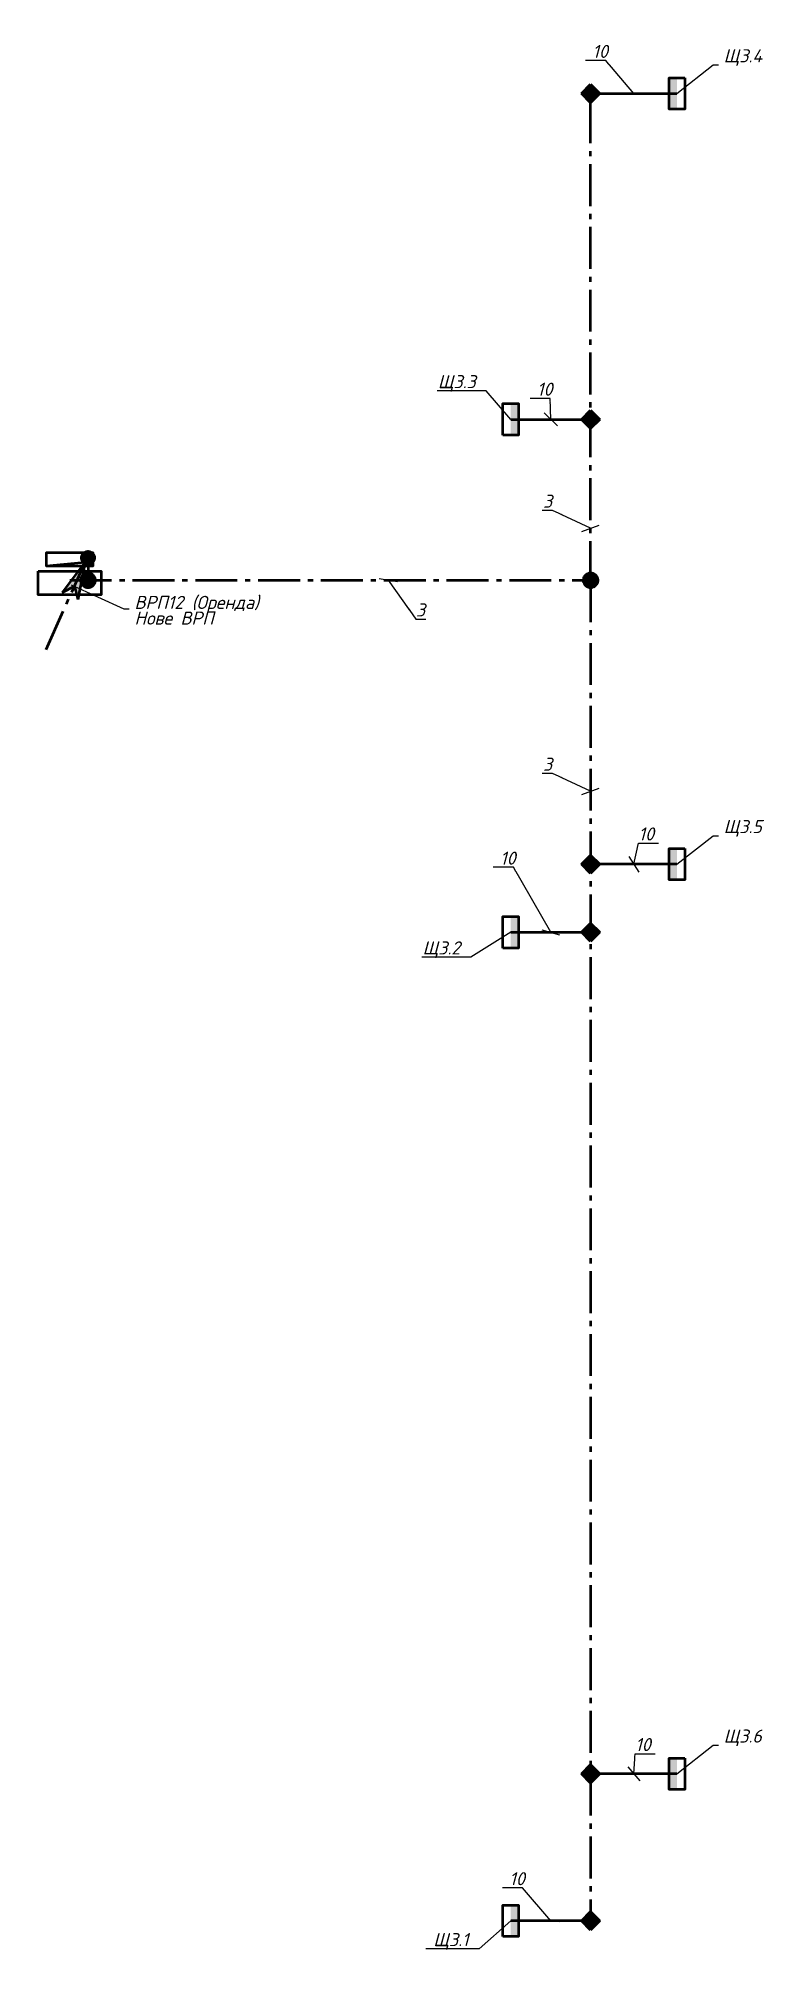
# Model space of a CAD drawing. Header units: millimetres. Extents: x 0 to 878967, y 0 to 534985.
# Drawn here: x 369703 to 383655, y 419671 to 456245 of the extents above; entities that cross this region are included whole.
import ezdxf
from ezdxf import colors
from ezdxf.entities.mleader import LeaderData, LeaderLine
from ezdxf.math import Vec2, Vec3

# ---------------------------------------------------------------- set-up
doc = ezdxf.new("R2010")
doc.units = ezdxf.units.MM
doc.linetypes.add('DASHED', pattern=[9.525, 6.35, -3.175])
doc.linetypes.add('gost6', pattern=[12, 8, -1.5, 1, -1.5])
for name, color, linetype, lineweight in [('E_Позначення', 7, 'Continuous', 15), ('E_Щити', 5, 'Continuous', 50), ('Заземл.провідник', 96, 'Continuous', 50), ('Заземлення', 7, 'gost6', 50), ('Маркування електро ліній', 7, 'Continuous', 18)]:
    doc.layers.add(name, color=color, linetype=linetype, lineweight=lineweight)
doc.layers.add('арх.', color=7, linetype='Continuous')
doc.styles.add('ISO', font='isocpeui.ttf')
doc.styles.get("Standard").update_dxf_attribs({"font": 'arial.ttf'})

# ---------------------------------------------------------------- blocks, each defined once
blk = doc.blocks.new('*U5')
at = {"lineweight": 40}
h = blk.add_hatch(color=0, dxfattribs=at)
h.dxf.hatch_style = 1
h.paths.add_polyline_path([(300, 150), (-300, 150), (-300, 0), (300, 0)])
at = {"color": 0}
blk.add_lwpolyline([(-300, 300), (300, 300), (300, 0), (-300, 0)], close=True, dxfattribs=at)
blk = doc.blocks.new('*U6')
at = {"color": 0}
blk.add_lwpolyline([(-600, 450), (600, 450), (600, 0), (-600, 0)], close=True, dxfattribs=at)
blk = doc.blocks.new('_None')
blk = doc.blocks.new('*U96')
at = {"lineweight": -2}
h = blk.add_hatch(color=0, dxfattribs=at)
edge = h.paths.add_edge_path()
edge.add_arc((0.07, 0), 1.28, 0, 360)
h = blk.add_hatch(color=0, dxfattribs=at)
h.paths.add_polyline_path([(-0.47, -0.71), (-5.33, -6.22), (-2.9, -5.18)])
h.paths.add_polyline_path([(-0.47, -0.71), (-2.9, -5.18), (-2.45, -7.79)])
at = {"color": 0, "lineweight": -2}
for p, q in [((-9.24, -16.84), (-0.47, -0.71)), ((-0.47, -0.71), (-5.33, -6.22)), ((-0.47, -0.71), (-5.33, -6.22)), ((-0.47, -0.71), (-2.45, -7.79)), ((-0.47, -0.71), (-2.45, -7.79)), ((-5.33, -6.22), (-2.9, -5.18)), ((-5.33, -6.22), (-2.9, -5.18)), ((-2.9, -5.18), (-2.45, -7.79)), ((-2.9, -5.18), (-2.45, -7.79))]:
    blk.add_line(p, q, dxfattribs=at)
blk.add_circle((0.11, 0), 1.24, dxfattribs=at)
blk = doc.blocks.new('_Oblique')
at = {"color": 0, "linetype": 'ByBlock', "lineweight": -2}
blk.add_line((-0.5, -0.5), (0.5, 0.5), dxfattribs=at)

msp = doc.modelspace()

# ---------------------------------------------------------------- hatches: boundary and pattern name
h = msp.add_hatch(color=256)
h.dxf.hatch_style = 1
h.paths.add_polyline_path([(380402.6, 445890, 0.4142136), (380252.6, 446040), (380252.6, 445740, 0.4142136)])
h.paths.add_polyline_path([(380252.6, 445890), (380102.6, 445890, 0.4142136), (380252.6, 445740)])
h.paths.add_polyline_path([(380252.6, 446000.1), (380209.5, 446033.6, 0.331131), (380102.6, 445890), (380252.6, 445890)])
h.paths.add_polyline_path([(380252.6, 446040, 0.0730616), (380209.5, 446033.6), (380252.6, 446000.1)])
at = {"layer": 'Заземлення', "ltscale": 100}
h = msp.add_hatch(color=256, dxfattribs=at)
h.dxf.hatch_style = 1
h.paths.add_polyline_path([(380429.4, 455190), (380252.6, 455366.8), (380075.8, 455190), (380252.6, 455013.2)])
h = msp.add_hatch(color=256, dxfattribs=at)
h.dxf.hatch_style = 1
h.paths.add_polyline_path([(380429.4, 448965), (380252.6, 449141.8), (380075.8, 448965), (380252.6, 448788.2)])
h = msp.add_hatch(color=256, dxfattribs=at)
h.dxf.hatch_style = 1
h.paths.add_polyline_path([(380429.4, 440465), (380252.6, 440641.8), (380075.8, 440465), (380252.6, 440288.2)])
h = msp.add_hatch(color=256, dxfattribs=at)
h.dxf.hatch_style = 1
h.paths.add_polyline_path([(380429.4, 439165), (380252.6, 439341.8), (380075.8, 439165), (380252.6, 438988.2)])
h = msp.add_hatch(color=256, dxfattribs=at)
h.dxf.hatch_style = 1
h.paths.add_polyline_path([(380429.4, 423090), (380252.6, 423266.8), (380075.8, 423090), (380252.6, 422913.2)])
h = msp.add_hatch(color=256, dxfattribs=at)
h.dxf.hatch_style = 1
h.paths.add_polyline_path([(380429.4, 420280.6), (380252.6, 420457.3), (380075.8, 420280.6), (380252.6, 420103.8)])

# ---------------------------------------------------------------- linework, layer by layer
at = {"layer": 'E_Щити', "color": 2}
msp.add_lwpolyline([(369852.6, 446164), (370752.6, 446164), (370752.6, 446414), (369852.6, 446414), (369852.6, 446164), (370659.6, 446242.3), (370752.6, 446414)], dxfattribs=at)
at = {"layer": 'арх.', "linetype": 'gost6', "lineweight": 30}
msp.add_circle((380252.6, 445890), 150, dxfattribs=at)
at = {"layer": 'Заземлення', "ltscale": 100}
for points in [[(380075.8, 455190), (380252.6, 455366.8), (380429.4, 455190), (380252.6, 455013.2)], [(380075.8, 448965), (380252.6, 449141.8), (380429.4, 448965), (380252.6, 448788.2)], [(380075.8, 440465), (380252.6, 440641.8), (380429.4, 440465), (380252.6, 440288.2)], [(380075.8, 439165), (380252.6, 439341.8), (380429.4, 439165), (380252.6, 438988.2)], [(380075.8, 423090), (380252.6, 423266.8), (380429.4, 423090), (380252.6, 422913.2)], [(380075.8, 420280.6), (380252.6, 420457.3), (380429.4, 420280.6), (380252.6, 420103.8)]]:
    msp.add_lwpolyline(points, close=True, dxfattribs=at)
msp.add_lwpolyline([(380252.6, 445840), (380252.6, 455190)], dxfattribs=at)

# ---------------------------------------------------------------- block references
at = {"layer": 'E_Щити'}
for p, rotation in [((381752.6, 455190), 270), ((378877.6, 448965), 89.99999999999999), ((381752.6, 440465), 270), ((378877.6, 439165), 89.99999999999999), ((381752.6, 423090), 270), ((378877.6, 420280.6), 89.99999999999999)]:
    msp.add_blockref('*U5', p, dxfattribs=dict(at, rotation=rotation))
msp.add_blockref('*U6', (370302.6, 445615), dxfattribs=at)

# ---------------------------------------------------------------- next in the draw order: leaders
at = {"layer": 'E_Позначення', "color": 7, "lineweight": 9}
ml = msp.add_multileader_mtext('Standard', dxfattribs=at)
ml.set_content('Щ3.4', color=7, style='ISO')
ml.set_leader_properties()
ml.set_arrow_properties(name='NONE')
ml.build(insert=Vec2(0, 0))
ml.multileader.update_dxf_attribs({"has_text_frame": 1, "text_left_attachment_type": 7, "text_right_attachment_type": 8, "dogleg_length": 100, "arrow_head_size": 200})
ctx = ml.context
ctx.base_point, ctx.char_height, ctx.arrow_head_size, ctx.landing_gap_size, ctx.plane_origin = Vec3(382694.1, 455735.2), 250, 200, 100, Vec3(327462.5, 454786.7)
ctx.left_attachment, ctx.right_attachment = 7, 8
notes = []
notes.append((ctx, [(1, (1, 1, 0), (382594.1, 455735.2), (1, 0), 100, [(0, [(381902.6, 455190)], 0, [])])]))
ctx.mtext.insert, ctx.mtext.line_spacing_factor, ctx.mtext.flow_direction = Vec3(382794.1, 456035.2), 0.72, 5
ctx.mtext.has_bg_fill, ctx.mtext.bg_color, ctx.mtext.bg_scale_factor, ctx.mtext.bg_transparency, ctx.mtext.use_window_bg_color = 1, -1027028792, 1.5, 0, 1
ml = msp.add_multileader_mtext('Standard', dxfattribs=at)
ml.set_content('Щ3.3', color=7, style='ISO')
ml.set_leader_properties()
ml.set_arrow_properties(name='NONE')
ml.build(insert=Vec2(0, 0))
ml.multileader.update_dxf_attribs({"has_text_frame": 1, "text_left_attachment_type": 7, "text_right_attachment_type": 8, "dogleg_length": 100, "arrow_head_size": 200})
ctx = ml.context
ctx.base_point, ctx.char_height, ctx.arrow_head_size, ctx.landing_gap_size, ctx.plane_origin = Vec3(377226.5, 449510.2), 250, 200, 100, Vec3(324287.5, 448561.7)
ctx.left_attachment, ctx.right_attachment, ctx.text_align_type = 7, 8, 2
notes.append((ctx, [(0, (1, 1, 0), (378259.1, 449510.2), (-1, 0), 100, [(0, [(378727.6, 448965)], 0, [])])]))
ctx.mtext.insert, ctx.mtext.width, ctx.mtext.alignment, ctx.mtext.line_spacing_factor, ctx.mtext.flow_direction = Vec3(378059.1, 449810.2), 732.765, 3, 0.72, 5
ctx.mtext.has_bg_fill, ctx.mtext.bg_color, ctx.mtext.bg_scale_factor, ctx.mtext.bg_transparency, ctx.mtext.use_window_bg_color = 1, -1027028792, 1.5, 0, 1
ml = msp.add_multileader_mtext('Standard', dxfattribs=at)
ml.set_content('ВРП12 (Оренда)\\PНове ВРП', color=7, style='ISO')
ml.set_leader_properties()
ml.set_arrow_properties(name='NONE')
ml.build(insert=Vec2(0, 0))
ml.multileader.update_dxf_attribs({"has_text_frame": 1, "text_left_attachment_type": 7, "text_right_attachment_type": 8, "dogleg_length": 100, "arrow_head_size": 200})
ctx = ml.context
ctx.base_point, ctx.char_height, ctx.arrow_head_size, ctx.landing_gap_size, ctx.plane_origin = Vec3(371439.7, 445342.8), 250, 200, 100, Vec3(326495, 441672.1)
ctx.left_attachment, ctx.right_attachment = 7, 8
notes.append((ctx, [(1, (1, 1, 0), (371339.7, 445342.8), (1, 0), 100, [(0, [(370329.3, 445803.4)], 0, [])])]))
ctx.mtext.insert, ctx.mtext.width, ctx.mtext.line_spacing_factor, ctx.mtext.flow_direction = Vec3(371539.7, 445593), 3461.129, 0.72, 5
ctx.mtext.has_bg_fill, ctx.mtext.bg_color, ctx.mtext.bg_scale_factor, ctx.mtext.bg_transparency, ctx.mtext.use_window_bg_color = 1, -1027028792, 1.5, 0, 1
ml = msp.add_multileader_mtext('Standard', dxfattribs=at)
ml.set_content('Щ3.5', color=7, style='ISO')
ml.set_leader_properties()
ml.set_arrow_properties(name='NONE')
ml.build(insert=Vec2(0, 0))
ml.multileader.update_dxf_attribs({"has_text_frame": 1, "text_left_attachment_type": 7, "text_right_attachment_type": 8, "dogleg_length": 100, "arrow_head_size": 200})
ctx = ml.context
ctx.base_point, ctx.char_height, ctx.arrow_head_size, ctx.landing_gap_size, ctx.plane_origin = Vec3(382694.1, 441010.2), 250, 200, 100, Vec3(327462.5, 440061.7)
ctx.left_attachment, ctx.right_attachment = 7, 8
notes.append((ctx, [(1, (1, 1, 0), (382594.1, 441010.2), (1, 0), 100, [(0, [(381902.6, 440465)], 0, [])])]))
ctx.mtext.insert, ctx.mtext.line_spacing_factor, ctx.mtext.flow_direction = Vec3(382794.1, 441310.2), 0.72, 5
ctx.mtext.has_bg_fill, ctx.mtext.bg_color, ctx.mtext.bg_scale_factor, ctx.mtext.bg_transparency, ctx.mtext.use_window_bg_color = 1, -1027028792, 1.5, 0, 1
ml = msp.add_multileader_mtext('Standard', dxfattribs=at)
ml.set_content('Щ3.2', color=7, style='ISO')
ml.set_leader_properties()
ml.set_arrow_properties(name='NONE')
ml.build(insert=Vec2(0, 0))
ml.multileader.update_dxf_attribs({"has_text_frame": 1, "text_left_attachment_type": 7, "text_right_attachment_type": 8, "dogleg_length": 100, "arrow_head_size": 200})
ctx = ml.context
ctx.base_point, ctx.char_height, ctx.arrow_head_size, ctx.landing_gap_size, ctx.plane_origin = Vec3(376929.4, 438691.9), 250, 200, 100, Vec3(324287.5, 438761.7)
ctx.left_attachment, ctx.right_attachment, ctx.text_align_type = 7, 8, 2
notes.append((ctx, [(0, (1, 1, 0), (377962.2, 438691.9), (-1, 0), 100, [(0, [(378727.6, 439165)], 0, [])])]))
ctx.mtext.insert, ctx.mtext.width, ctx.mtext.alignment, ctx.mtext.line_spacing_factor, ctx.mtext.flow_direction = Vec3(377762.2, 438991.9), 723.057, 3, 0.72, 5
ctx.mtext.has_bg_fill, ctx.mtext.bg_color, ctx.mtext.bg_scale_factor, ctx.mtext.bg_transparency, ctx.mtext.use_window_bg_color = 1, -1027028792, 1.5, 0, 1
ml = msp.add_multileader_mtext('Standard', dxfattribs=at)
ml.set_content('Щ3.6', color=7, style='ISO')
ml.set_leader_properties()
ml.set_arrow_properties(name='NONE')
ml.build(insert=Vec2(0, 0))
ml.multileader.update_dxf_attribs({"has_text_frame": 1, "text_left_attachment_type": 7, "text_right_attachment_type": 8, "dogleg_length": 100, "arrow_head_size": 200})
ctx = ml.context
ctx.base_point, ctx.char_height, ctx.arrow_head_size, ctx.landing_gap_size, ctx.plane_origin = Vec3(382694.1, 423635.2), 250, 200, 100, Vec3(327462.5, 422686.7)
ctx.left_attachment, ctx.right_attachment = 7, 8
notes.append((ctx, [(1, (1, 1, 0), (382594.1, 423635.2), (1, 0), 100, [(0, [(381902.6, 423090)], 0, [])])]))
ctx.mtext.insert, ctx.mtext.line_spacing_factor, ctx.mtext.flow_direction = Vec3(382794.1, 423935.2), 0.72, 5
ctx.mtext.has_bg_fill, ctx.mtext.bg_color, ctx.mtext.bg_scale_factor, ctx.mtext.bg_transparency, ctx.mtext.use_window_bg_color = 1, -1027028792, 1.5, 0, 1
ml = msp.add_multileader_mtext('Standard', dxfattribs=at)
ml.set_content('Щ3.1', color=7, style='ISO')
ml.set_leader_properties()
ml.set_arrow_properties(name='NONE')
ml.build(insert=Vec2(0, 0))
ml.multileader.update_dxf_attribs({"has_text_frame": 1, "text_left_attachment_type": 7, "text_right_attachment_type": 8, "dogleg_length": 100, "arrow_head_size": 200})
ctx = ml.context
ctx.base_point, ctx.char_height, ctx.arrow_head_size, ctx.landing_gap_size, ctx.plane_origin = Vec3(377129.2, 419746.4), 250, 200, 100, Vec3(324287.5, 419877.3)
ctx.left_attachment, ctx.right_attachment, ctx.text_align_type = 7, 8, 2
notes.append((ctx, [(0, (1, 1, 0), (378121.4, 419746.4), (-1, 0), 100, [(0, [(378727.6, 420280.6)], 0, [])])]))
ctx.mtext.insert, ctx.mtext.alignment, ctx.mtext.line_spacing_factor, ctx.mtext.flow_direction = Vec3(377921.4, 420046.4), 3, 0.72, 5
ctx.mtext.has_bg_fill, ctx.mtext.bg_color, ctx.mtext.bg_scale_factor, ctx.mtext.bg_transparency, ctx.mtext.use_window_bg_color = 1, -1027028792, 1.5, 0, 1
at = {"layer": 'Маркування електро ліній'}
ml = msp.add_multileader_mtext('Standard', dxfattribs=at)
ml.set_content('{\\fISOCPEUR|b0|i1|c204|p34;3}', color=256)
ml.set_leader_properties()
ml.set_arrow_properties(name='OBLIQUE')
ml.build(insert=Vec2(0, 0))
ml.multileader.update_dxf_attribs({"text_left_attachment_type": 6, "text_right_attachment_type": 6, "dogleg_length": 0.36, "arrow_head_size": 250})
ctx = ml.context
ctx.base_point, ctx.char_height, ctx.arrow_head_size, ctx.plane_origin = Vec3(379341.2, 447226.4), 250, 250, Vec3(411857.4, 434269.9)
ctx.left_attachment, ctx.right_attachment = 6, 6
notes.append((ctx, [(1, (1, 1, 0), (379522.8, 447226.4), (-1, 0), 0.36, [(0, [(380252.6, 446884.7)], 0, [])])]))
ctx.mtext.insert, ctx.mtext.width, ctx.mtext.line_spacing_factor, ctx.mtext.flow_direction = Vec3(379343.2, 447526.4), 251.705, 0.96, 5
ctx.mtext.has_bg_fill, ctx.mtext.bg_color, ctx.mtext.bg_scale_factor, ctx.mtext.bg_transparency, ctx.mtext.use_window_bg_color = 1, -1023410167, 1.5, 0, 1
for ctx, leaders in notes:
    for number, flags, end, landing, length, lines in leaders:
        leader = LeaderData()
        leader.index, (leader.has_last_leader_line, leader.has_dogleg_vector, leader.attachment_direction) = number, flags
        leader.last_leader_point, leader.dogleg_vector, leader.dogleg_length = Vec3(end), Vec3(landing), length
        for number, points, colour, breaks in lines:
            line = LeaderLine()
            line.index, line.vertices, line.color, line.breaks = number, Vec3.list(points), colors.encode_raw_color(colour), breaks
            leader.lines.append(line)
        ctx.leaders.append(leader)

# ---------------------------------------------------------------- next in the draw order: hatches: boundary and pattern name
h = msp.add_hatch(color=256)
h.dxf.hatch_style = 1
h.paths.add_polyline_path([(370802.6, 445890, 0.4142136), (370652.6, 446040), (370652.6, 445740, 0.4142136)])
h.paths.add_polyline_path([(370652.6, 445890), (370502.6, 445890, 0.4142136), (370652.6, 445740)])
h.paths.add_polyline_path([(370652.6, 446000.1), (370609.5, 446033.6, 0.331131), (370502.6, 445890), (370652.6, 445890)])
h.paths.add_polyline_path([(370652.6, 446040, 0.0730616), (370609.5, 446033.6), (370652.6, 446000.1)])

# ---------------------------------------------------------------- next in the draw order: linework, layer by layer
at = {"layer": 'арх.', "linetype": 'gost6', "lineweight": 30}
msp.add_circle((370652.6, 445890), 150, dxfattribs=at)
at = {"layer": 'Заземл.провідник', "color": 50, "ltscale": 100}
for points in [[(380252.6, 455190), (381902.6, 455190)], [(378727.6, 448965), (380252.6, 448965)], [(381902.6, 440465), (380252.6, 440465)], [(378727.6, 439165), (380252.6, 439165)], [(381902.6, 423090), (380252.6, 423090)], [(380252.6, 420280.6), (378727.6, 420280.6)]]:
    msp.add_lwpolyline(points, dxfattribs=at)
at = {"layer": 'Заземл.провідник', "linetype": 'DASHED', "ltscale": 30}
for points in [[(380252.6, 455190), (381902.6, 455190)], [(378727.6, 448965), (380252.6, 448965)], [(381902.6, 440465), (380252.6, 440465)], [(378727.6, 439165), (380252.6, 439165)], [(381902.6, 423090), (380252.6, 423090)], [(380252.6, 420280.6), (378727.6, 420280.6)]]:
    msp.add_lwpolyline(points, dxfattribs=at)
at = {"layer": 'Заземлення', "ltscale": 100}
for points in [[(370652.6, 446319.7), (370652.6, 445890)], [(370302.6, 445890), (380252.6, 445890), (380252.6, 420280.6)]]:
    msp.add_lwpolyline(points, dxfattribs=at)

# ---------------------------------------------------------------- next in the draw order: block references
at = {"layer": 'Заземлення', "ltscale": 100, "xscale": 100, "yscale": 100, "zscale": 100, "rotation": 4.482106600348586}
msp.add_blockref('*U96', (370641.4, 446319), dxfattribs=at)

# ---------------------------------------------------------------- next in the draw order: leaders
at = {"layer": 'Маркування електро ліній'}
ml = msp.add_multileader_mtext('Standard', dxfattribs=at)
ml.set_content('{\\fISOCPEUR|b0|i1|c0|p34;10}', color=256)
ml.set_leader_properties()
ml.set_arrow_properties(name='OBLIQUE')
ml.build(insert=Vec2(0, 0))
ml.multileader.update_dxf_attribs({"text_left_attachment_type": 6, "text_right_attachment_type": 6, "dogleg_length": 0.36, "arrow_head_size": 250})
ctx = ml.context
ctx.base_point, ctx.char_height, ctx.arrow_head_size, ctx.plane_origin = Vec3(380285.4, 455819.6), 250, 250, Vec3(412682.4, 442575.1)
ctx.left_attachment, ctx.right_attachment = 6, 6
notes = []
notes.append((ctx, [(1, (1, 1, 0), (380541.4, 455819.6), (-1, 0), 0.36, [(0, [(381077.6, 455190)], 0, [])])]))
ctx.mtext.insert, ctx.mtext.line_spacing_factor, ctx.mtext.flow_direction = Vec3(380287.4, 456119.6), 0.96, 5
ctx.mtext.has_bg_fill, ctx.mtext.bg_color, ctx.mtext.bg_scale_factor, ctx.mtext.bg_transparency, ctx.mtext.use_window_bg_color = 1, -1023410167, 1.5, 0, 1
ml = msp.add_multileader_mtext('Standard', dxfattribs=at)
ml.set_content('{\\fISOCPEUR|b0|i1|c0|p34;10}', color=256)
ml.set_leader_properties()
ml.set_arrow_properties(name='OBLIQUE')
ml.build(insert=Vec2(0, 0))
ml.multileader.update_dxf_attribs({"text_left_attachment_type": 6, "text_right_attachment_type": 6, "dogleg_length": 0.36, "arrow_head_size": 250})
ctx = ml.context
ctx.base_point, ctx.char_height, ctx.arrow_head_size, ctx.plane_origin = Vec3(379225.9, 449366.1), 250, 250, Vec3(411094.9, 436350.1)
ctx.left_attachment, ctx.right_attachment = 6, 6
notes.append((ctx, [(1, (1, 1, 0), (379482, 449366.1), (-1, 0), 0.36, [(0, [(379490.1, 448965)], 0, [])])]))
ctx.mtext.insert, ctx.mtext.line_spacing_factor, ctx.mtext.flow_direction = Vec3(379227.9, 449666.1), 0.96, 5
ctx.mtext.has_bg_fill, ctx.mtext.bg_color, ctx.mtext.bg_scale_factor, ctx.mtext.bg_transparency, ctx.mtext.use_window_bg_color = 1, -1023410167, 1.5, 0, 1
ml = msp.add_multileader_mtext('Standard', dxfattribs=at)
ml.set_content('{\\fISOCPEUR|b0|i1|c204|p34;3}', color=256)
ml.set_leader_properties()
ml.set_arrow_properties(name='OBLIQUE')
ml.build(insert=Vec2(0, 0))
ml.multileader.update_dxf_attribs({"text_left_attachment_type": 6, "text_right_attachment_type": 6, "dogleg_length": 0.36, "arrow_head_size": 250})
ctx = ml.context
ctx.base_point, ctx.char_height, ctx.arrow_head_size, ctx.plane_origin = Vec3(376915.2, 445149.1), 250, 250, Vec3(407993, 433275.1)
ctx.left_attachment, ctx.right_attachment = 6, 6
notes.append((ctx, [(0, (1, 1, 0), (376914.8, 445149.1), (1, 0), 0.36, [(0, [(376388.2, 445890)], 0, [])])]))
ctx.mtext.insert, ctx.mtext.width, ctx.mtext.line_spacing_factor, ctx.mtext.flow_direction = Vec3(376917.2, 445449.1), 240.005, 0.96, 5
ctx.mtext.has_bg_fill, ctx.mtext.bg_color, ctx.mtext.bg_scale_factor, ctx.mtext.bg_transparency, ctx.mtext.use_window_bg_color = 1, -1023410167, 1.5, 0, 1
ml = msp.add_multileader_mtext('Standard', dxfattribs=at)
ml.set_content('{\\fISOCPEUR|b0|i1|c204|p34;3}', color=256)
ml.set_leader_properties()
ml.set_arrow_properties(name='OBLIQUE')
ml.build(insert=Vec2(0, 0))
ml.multileader.update_dxf_attribs({"text_left_attachment_type": 6, "text_right_attachment_type": 6, "dogleg_length": 0.36, "arrow_head_size": 250})
ctx = ml.context
ctx.base_point, ctx.char_height, ctx.arrow_head_size, ctx.plane_origin = Vec3(379341.2, 442201.7), 250, 250, Vec3(411857.4, 429245.2)
ctx.left_attachment, ctx.right_attachment = 6, 6
notes.append((ctx, [(1, (1, 1, 0), (379522.8, 442201.7), (-1, 0), 0.36, [(0, [(380252.6, 441860)], 0, [])])]))
ctx.mtext.insert, ctx.mtext.width, ctx.mtext.line_spacing_factor, ctx.mtext.flow_direction = Vec3(379343.2, 442501.7), 251.705, 0.96, 5
ctx.mtext.has_bg_fill, ctx.mtext.bg_color, ctx.mtext.bg_scale_factor, ctx.mtext.bg_transparency, ctx.mtext.use_window_bg_color = 1, -1023410167, 1.5, 0, 1
ml = msp.add_multileader_mtext('Standard', dxfattribs=at)
ml.set_content('{\\fISOCPEUR|b0|i1|c0|p34;10}', color=256)
ml.set_leader_properties()
ml.set_arrow_properties(name='OBLIQUE')
ml.build(insert=Vec2(0, 0))
ml.multileader.update_dxf_attribs({"text_left_attachment_type": 6, "text_right_attachment_type": 6, "dogleg_length": 0.36, "arrow_head_size": 250})
ctx = ml.context
ctx.base_point, ctx.char_height, ctx.arrow_head_size, ctx.plane_origin = Vec3(381165.7, 440869.7), 250, 250, Vec3(412682.4, 427850.1)
ctx.left_attachment, ctx.right_attachment = 6, 6
notes.append((ctx, [(0, (1, 1, 0), (381165.4, 440869.7), (1, 0), 0.36, [(0, [(381077.6, 440465)], 0, [])])]))
ctx.mtext.insert, ctx.mtext.line_spacing_factor, ctx.mtext.flow_direction = Vec3(381167.7, 441169.7), 0.96, 5
ctx.mtext.has_bg_fill, ctx.mtext.bg_color, ctx.mtext.bg_scale_factor, ctx.mtext.bg_transparency, ctx.mtext.use_window_bg_color = 1, -1023410167, 1.5, 0, 1
ml = msp.add_multileader_mtext('Standard', dxfattribs=at)
ml.set_content('{\\fISOCPEUR|b0|i1|c0|p34;10}', color=256)
ml.set_leader_properties()
ml.set_arrow_properties(name='OBLIQUE')
ml.build(insert=Vec2(0, 0))
ml.multileader.update_dxf_attribs({"text_left_attachment_type": 6, "text_right_attachment_type": 6, "dogleg_length": 0.36, "arrow_head_size": 250})
ctx = ml.context
ctx.base_point, ctx.char_height, ctx.arrow_head_size, ctx.plane_origin = Vec3(378522.7, 440406.9), 250, 250, Vec3(411094.9, 426550.1)
ctx.left_attachment, ctx.right_attachment = 6, 6
notes.append((ctx, [(1, (1, 1, 0), (378778.7, 440406.9), (-1, 0), 0.36, [(0, [(379490.1, 439165)], 0, [])])]))
ctx.mtext.insert, ctx.mtext.line_spacing_factor, ctx.mtext.flow_direction = Vec3(378524.7, 440706.9), 0.96, 5
ctx.mtext.has_bg_fill, ctx.mtext.bg_color, ctx.mtext.bg_scale_factor, ctx.mtext.bg_transparency, ctx.mtext.use_window_bg_color = 1, -1023410167, 1.5, 0, 1
ml = msp.add_multileader_mtext('Standard', dxfattribs=at)
ml.set_content('{\\fISOCPEUR|b0|i1|c0|p34;10}', color=256)
ml.set_leader_properties()
ml.set_arrow_properties(name='OBLIQUE')
ml.build(insert=Vec2(0, 0))
ml.multileader.update_dxf_attribs({"text_left_attachment_type": 6, "text_right_attachment_type": 6, "dogleg_length": 0.36, "arrow_head_size": 250})
ctx = ml.context
ctx.base_point, ctx.char_height, ctx.arrow_head_size, ctx.plane_origin = Vec3(381102.3, 423473), 250, 250, Vec3(412682.4, 410475.1)
ctx.left_attachment, ctx.right_attachment = 6, 6
notes.append((ctx, [(0, (1, 1, 0), (381102, 423473), (1, 0), 0.36, [(0, [(381077.6, 423090)], 0, [])])]))
ctx.mtext.insert, ctx.mtext.line_spacing_factor, ctx.mtext.flow_direction = Vec3(381104.3, 423773), 0.96, 5
ctx.mtext.has_bg_fill, ctx.mtext.bg_color, ctx.mtext.bg_scale_factor, ctx.mtext.bg_transparency, ctx.mtext.use_window_bg_color = 1, -1023410167, 1.5, 0, 1
ml = msp.add_multileader_mtext('Standard', dxfattribs=at)
ml.set_content('{\\fISOCPEUR|b0|i1|c0|p34;10}', color=256)
ml.set_leader_properties()
ml.set_arrow_properties(name='OBLIQUE')
ml.build(insert=Vec2(0, 0))
ml.multileader.update_dxf_attribs({"text_left_attachment_type": 6, "text_right_attachment_type": 6, "dogleg_length": 0.36, "arrow_head_size": 250})
ctx = ml.context
ctx.base_point, ctx.char_height, ctx.arrow_head_size, ctx.plane_origin = Vec3(378697.9, 420910.2), 250, 250, Vec3(411094.9, 407665.7)
ctx.left_attachment, ctx.right_attachment = 6, 6
notes.append((ctx, [(1, (1, 1, 0), (378953.9, 420910.2), (-1, 0), 0.36, [(0, [(379490.1, 420280.6)], 0, [])])]))
ctx.mtext.insert, ctx.mtext.line_spacing_factor, ctx.mtext.flow_direction = Vec3(378699.9, 421210.2), 0.96, 5
ctx.mtext.has_bg_fill, ctx.mtext.bg_color, ctx.mtext.bg_scale_factor, ctx.mtext.bg_transparency, ctx.mtext.use_window_bg_color = 1, -1023410167, 1.5, 0, 1
for ctx, leaders in notes:
    for number, flags, end, landing, length, lines in leaders:
        leader = LeaderData()
        leader.index, (leader.has_last_leader_line, leader.has_dogleg_vector, leader.attachment_direction) = number, flags
        leader.last_leader_point, leader.dogleg_vector, leader.dogleg_length = Vec3(end), Vec3(landing), length
        for number, points, colour, breaks in lines:
            line = LeaderLine()
            line.index, line.vertices, line.color, line.breaks = number, Vec3.list(points), colors.encode_raw_color(colour), breaks
            leader.lines.append(line)
        ctx.leaders.append(leader)

doc.saveas('drawing.dxf')
